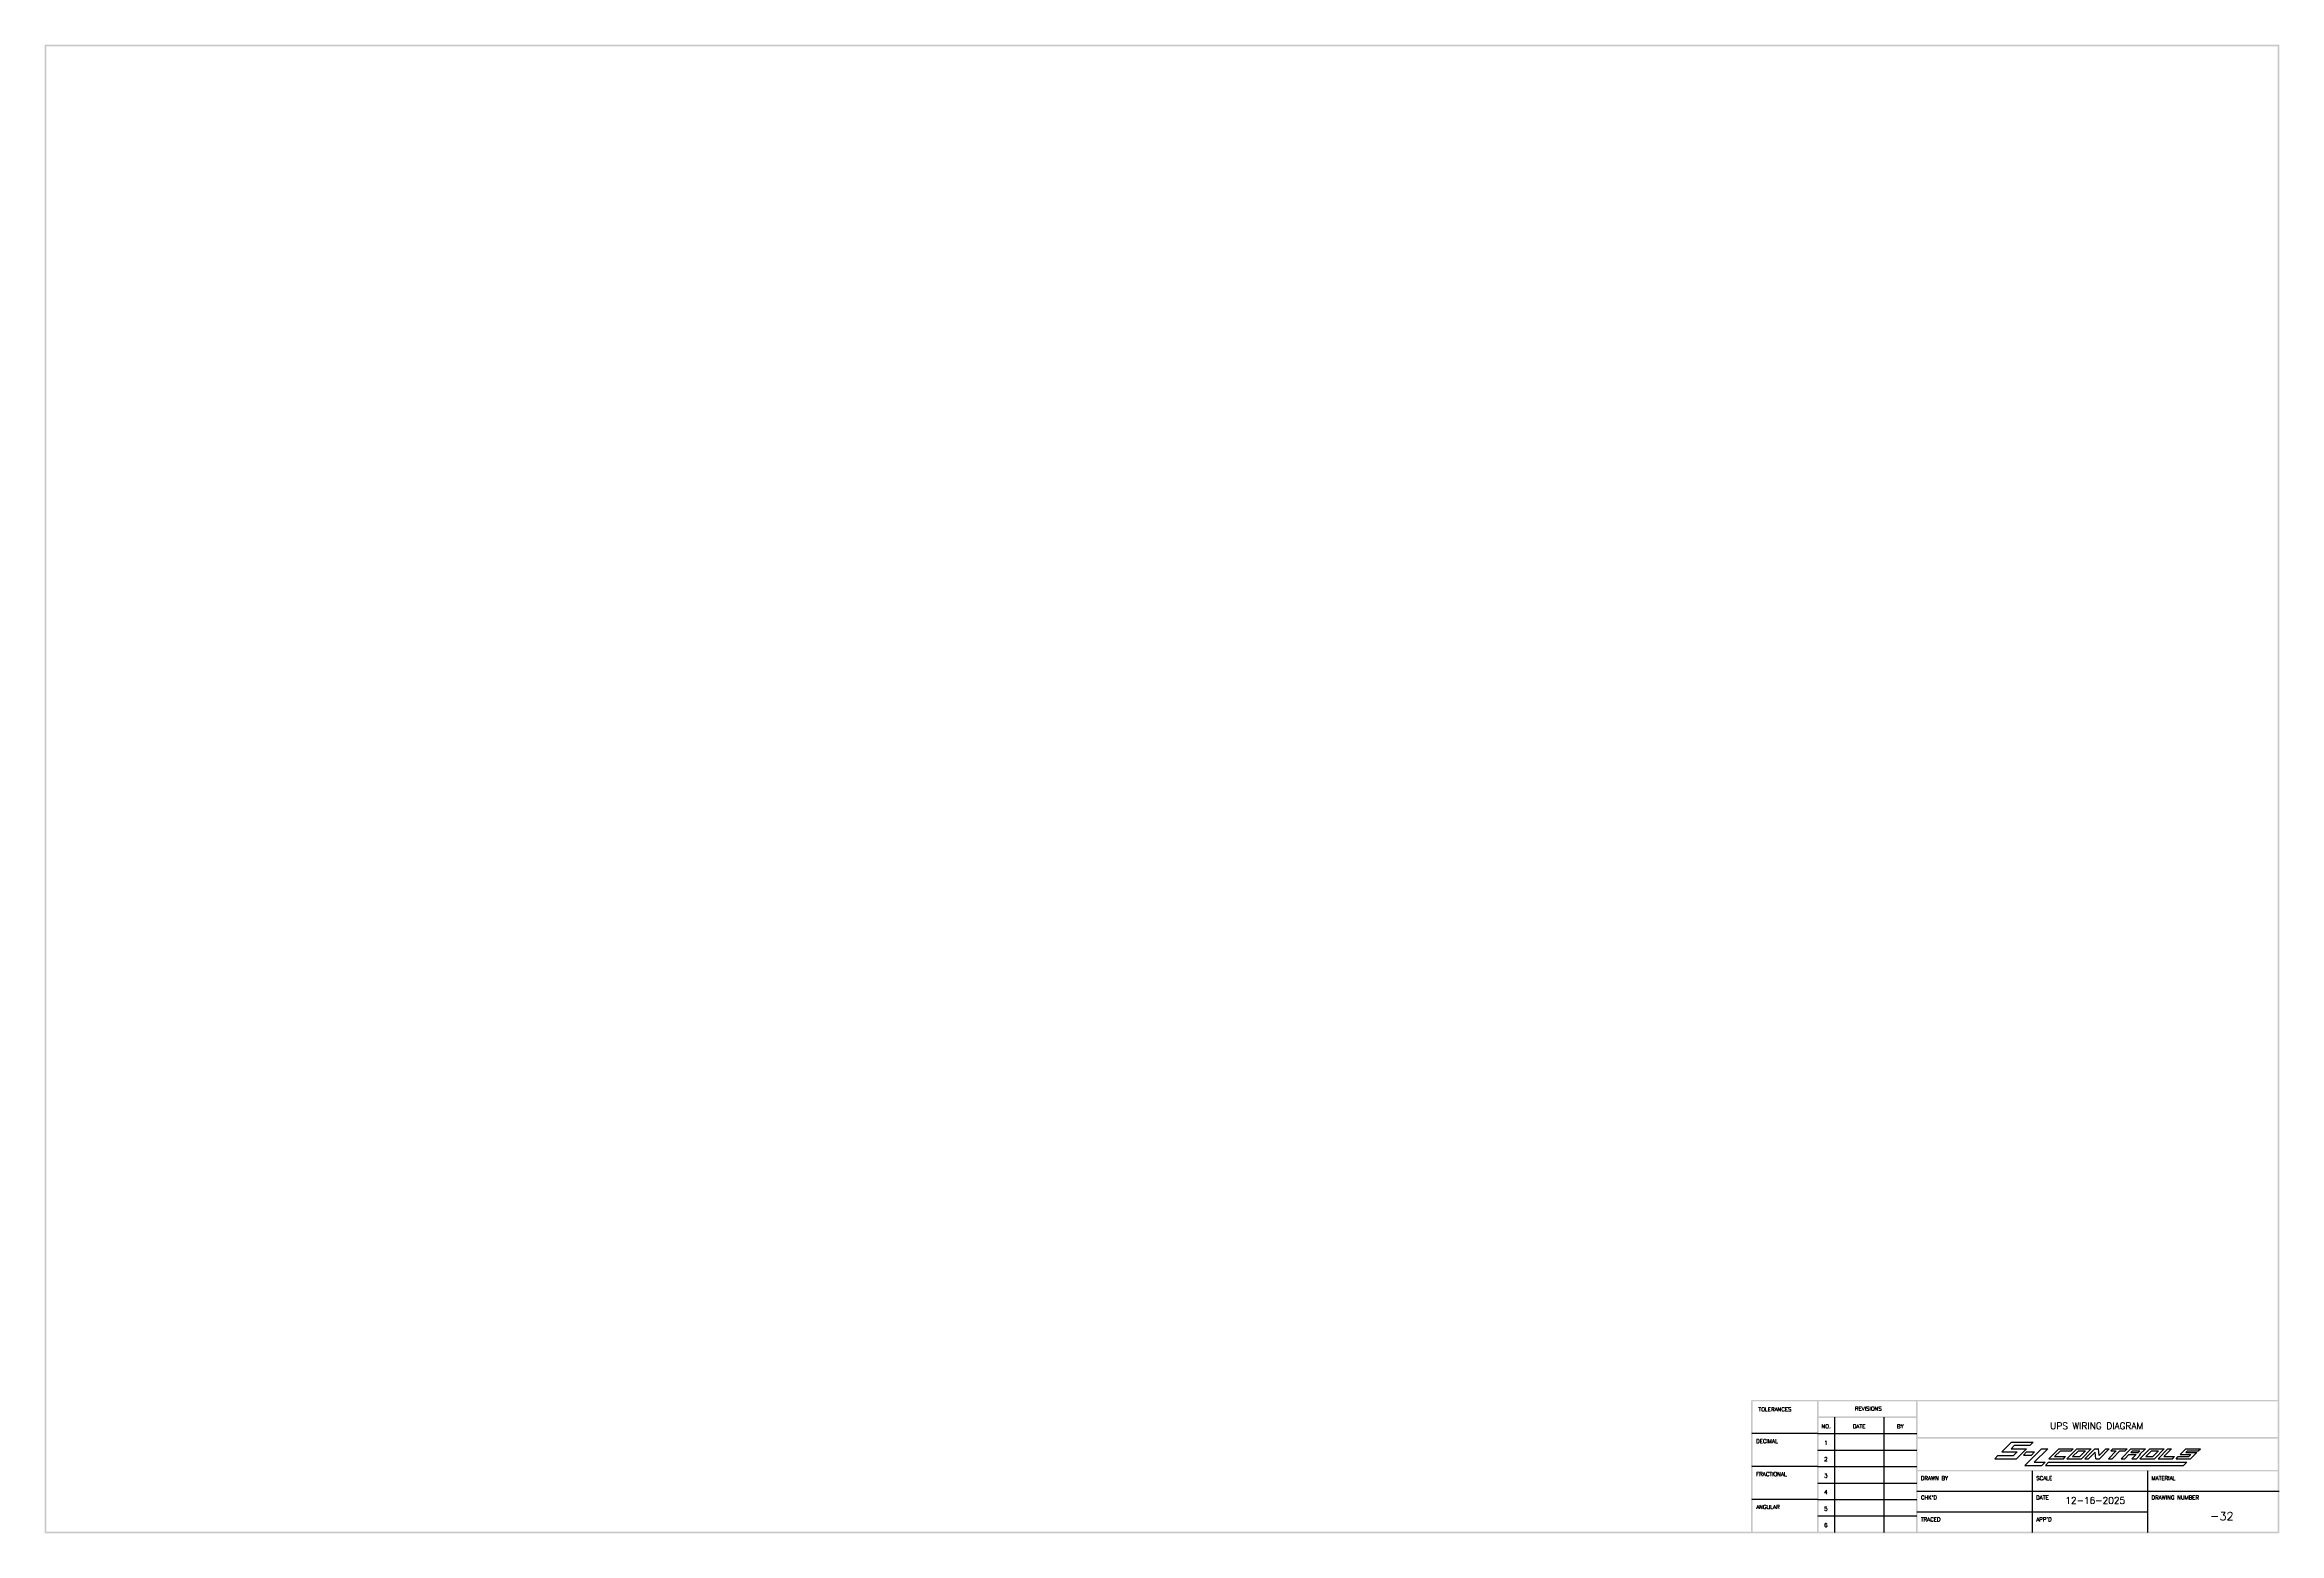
# Paper-space layout 'Layout1' of a CAD drawing. Header units: inches. Extents: x 0.31 to 9.8, y 0.82 to 7.14.
import ezdxf
from ezdxf.enums import TextEntityAlignment as Align

# ---------------------------------------------------------------- set-up
doc = ezdxf.new("R2010")
doc.units = ezdxf.units.IN
doc.header["$MEASUREMENT"] = 0
doc.styles.add('ROMANS', font='ROMANS')
doc.styles.get("Standard").update_dxf_attribs({"font": 'romans.shx'})

# ---------------------------------------------------------------- blocks, each defined once
blk = doc.blocks.new('LOGO')
at = {"color": 4}
for p, q in [((1.288, 0.284), (1.438, 0.432)), ((1.43, 0.331), (1.485, 0.386)), ((1.438, 0.432), (1.766, 0.432)), ((1.485, 0.386), (1.718, 0.386)), ((1.718, 0.386), (1.766, 0.432)), ((1.185, 0.182), (1.232, 0.229)), ((1.185, 0.182), (1.513, 0.182)), ((1.232, 0.229), (1.466, 0.229)), ((1.288, 0.284), (1.521, 0.284)), ((1.43, 0.331), (1.663, 0.331)), ((1.466, 0.229), (1.521, 0.284)), ((1.513, 0.182), (1.663, 0.331)), ((1.617, 0.237), (1.665, 0.284)), ((1.617, 0.237), (1.74, 0.237)), ((1.638, 0.081), (1.891, 0.331)), ((1.638, 0.081), (1.898, 0.081)), ((1.665, 0.284), (1.788, 0.284)), ((1.74, 0.237), (1.788, 0.284)), ((1.78, 0.128), (1.986, 0.331)), ((1.78, 0.128), (1.946, 0.128)), ((1.891, 0.331), (1.986, 0.331)), ((1.898, 0.081), (1.946, 0.128)), ((1.953, 0.081), (2, 0.128)), ((1.953, 0.081), (4.049, 0.081)), ((2, 0.128), (2.176, 0.128)), ((2.169, 0.128), (4.097, 0.128)), ((4.049, 0.081), (4.097, 0.128))]:
    blk.add_line(p, q, dxfattribs=at)
at = {"color": 6}
for p, q in [((2.005, 0.182), (2.155, 0.331)), ((2.005, 0.182), (2.224, 0.182)), ((2.092, 0.214), (2.179, 0.3)), ((2.092, 0.214), (2.256, 0.214)), ((2.155, 0.331), (2.374, 0.331)), ((2.179, 0.3), (2.343, 0.3)), ((2.224, 0.182), (2.256, 0.214)), ((2.279, 0.182), (2.429, 0.331)), ((2.279, 0.182), (2.498, 0.182)), ((2.343, 0.3), (2.374, 0.331)), ((2.365, 0.214), (2.452, 0.3)), ((2.365, 0.214), (2.475, 0.214)), ((2.429, 0.331), (2.648, 0.331)), ((2.452, 0.3), (2.561, 0.3)), ((2.475, 0.214), (2.561, 0.3)), ((2.498, 0.182), (2.648, 0.331)), ((2.552, 0.182), (2.702, 0.331)), ((2.552, 0.182), (2.607, 0.182)), ((2.607, 0.182), (2.707, 0.282)), ((2.702, 0.331), (2.757, 0.331)), ((2.716, 0.182), (2.707, 0.282)), ((2.716, 0.182), (2.771, 0.182)), ((2.766, 0.232), (2.757, 0.331)), ((2.766, 0.232), (2.866, 0.331)), ((2.771, 0.182), (2.921, 0.331)), ((2.866, 0.331), (2.921, 0.331)), ((2.908, 0.182), (3.026, 0.3)), ((2.908, 0.182), (2.962, 0.182)), ((2.944, 0.3), (2.976, 0.331)), ((2.944, 0.3), (3.026, 0.3)), ((2.962, 0.182), (3.081, 0.3)), ((2.976, 0.331), (3.194, 0.331)), ((3.081, 0.3), (3.163, 0.3)), ((3.099, 0.182), (3.249, 0.331)), ((3.099, 0.182), (3.154, 0.182)), ((3.154, 0.182), (3.217, 0.245)), ((3.163, 0.3), (3.194, 0.331)), ((3.217, 0.245), (3.326, 0.245)), ((3.249, 0.331), (3.468, 0.331)), ((3.249, 0.276), (3.272, 0.3)), ((3.249, 0.276), (3.358, 0.276)), ((3.263, 0.182), (3.326, 0.245)), ((3.263, 0.182), (3.332, 0.182)), ((3.272, 0.3), (3.382, 0.3)), ((3.332, 0.182), (3.395, 0.245)), ((3.358, 0.276), (3.382, 0.3)), ((3.381, 0.245), (3.468, 0.331)), ((3.381, 0.245), (3.395, 0.245)), ((3.386, 0.182), (3.536, 0.331)), ((3.386, 0.182), (3.605, 0.182)), ((3.473, 0.214), (3.559, 0.3)), ((3.473, 0.214), (3.582, 0.214)), ((3.536, 0.331), (3.755, 0.331)), ((3.559, 0.3), (3.669, 0.3)), ((3.582, 0.214), (3.669, 0.3)), ((3.605, 0.182), (3.755, 0.331)), ((3.66, 0.182), (3.81, 0.331)), ((3.66, 0.182), (3.878, 0.182)), ((3.746, 0.214), (3.864, 0.331)), ((3.746, 0.214), (3.91, 0.214)), ((3.81, 0.331), (3.864, 0.331)), ((3.878, 0.182), (3.91, 0.214)), ((3.933, 0.182), (3.965, 0.214)), ((3.933, 0.182), (4.152, 0.182)), ((3.965, 0.214), (4.129, 0.214)), ((3.996, 0.245), (4.083, 0.331)), ((3.996, 0.245), (4.16, 0.245)), ((4.037, 0.245), (4.147, 0.245)), ((4.083, 0.331), (4.302, 0.331)), ((4.083, 0.276), (4.106, 0.3)), ((4.083, 0.276), (4.178, 0.276)), ((4.083, 0.276), (4.247, 0.276)), ((4.106, 0.3), (4.27, 0.3)), ((4.129, 0.214), (4.16, 0.245)), ((4.152, 0.182), (4.247, 0.276)), ((4.27, 0.3), (4.302, 0.331))]:
    blk.add_line(p, q, dxfattribs=at)
blk = doc.blocks.new('S&L Title Block V2')
at = {"color": 2}
for p, q in [((27.15, 1.763), (27.15, 0.012)), ((27.9, 1.763), (27.9, 0.012)), ((26.9, 1.513), (25.9, 1.513)), ((26.9, 1.513), (28.4, 1.513)), ((26.9, 1.263), (28.4, 1.263)), ((26.9, 1.013), (25.9, 1.013)), ((26.9, 1.013), (28.4, 1.013)), ((26.9, 0.763), (28.4, 0.763)), ((30.15, 0.95), (30.15, 0.012)), ((31.9, 0.95), (31.9, 0.012)), ((26.9, 0.513), (25.9, 0.513)), ((26.9, 0.513), (28.4, 0.513)), ((28.4, 0.638), (33.9, 0.638)), ((26.9, 0.263), (28.4, 0.263)), ((28.4, 0.325), (31.9, 0.325)), ((28.4, 0.012), (28.4, 0.012))]:
    blk.add_line(p, q, dxfattribs=at)
for points in [[(0, 22.587), (0.025, 22.562), (33.9, 22.587), (33.875, 22.562)], [(0, 0), (0.025, 0.025), (0, 22.587), (0.025, 22.562)], [(33.9, 22.587), (33.875, 22.562), (33.9, 0.012), (33.875, 0.012)], [(25.887, 2.025), (25.912, 2), (33.9, 2.025), (33.9, 2)], [(25.887, 0.012), (25.912, 0.012), (25.887, 2.013), (25.912, 2.013)], [(26.887, 0.012), (26.912, 0.012), (26.887, 2.013), (26.912, 2.013)], [(26.9, 1.775), (26.9, 1.75), (28.4, 1.775), (28.4, 1.75)], [(28.387, 0.012), (28.412, 0.012), (28.387, 2.013), (28.412, 2.013)], [(28.4, 1.463), (28.4, 1.438), (33.9, 1.463), (33.9, 1.438)], [(28.4, 0.963), (28.4, 0.938), (33.9, 0.963), (33.9, 0.938)], [(33.888, 0), (33.888, 0.025), (0, 0), (0.025, 0.025)]]:
    blk.add_trace(points, dxfattribs=at)
at = {"color": 2, "linetype": 'Continuous'}
blk.add_blockref('LOGO', (28.4, 0.95), dxfattribs=at)
at = {"color": 2, "style": 'ROMANS'}
for s, p in [('TOLERANCES', (26.249, 1.851)), ('REVISIONS', (27.665, 1.861)), ('NO.', (27.025, 1.593)), ('DATE', (27.525, 1.593)), ('BY', (28.15, 1.593))]:
    blk.add_text(s, height=0.06, dxfattribs=at).set_placement(p, align=Align.CENTER)
for s, p in [('DECIMAL', (25.964, 1.369)), ('1', (26.995, 1.343)), ('2', (26.995, 1.093)), ('FRACTIONAL', (25.964, 0.869)), ('3', (26.995, 0.843)), ('DRAWN BY', (28.462, 0.806)), ('SCALE', (30.212, 0.806)), ('MATERIAL', (31.962, 0.806)), ('ANGULAR', (25.964, 0.369)), ('4', (26.995, 0.593)), ('5', (26.995, 0.343)), ("CHK'D", (28.462, 0.513)), ('DATE', (30.212, 0.513)), ('DRAWING NUMBER', (31.962, 0.513)), ('6', (26.995, 0.093)), ('TRACED', (28.462, 0.181)), ("APP'D", (30.212, 0.181))]:
    blk.add_text(s, height=0.06, dxfattribs=at).set_placement(p)
blk.add_text('-', height=0.125).set_placement((32.921, 0.2), align=Align.CENTER)
for tag, height, p in [('TITLE#1', 0.15, (31.11, 1.739)), ('TITLE#2', 0.1, (31.129, 1.58)), ('REV1_DATE', 0.1, (27.51, 1.338)), ('REV1_BY', 0.1, (28.165, 1.338)), ('REV2_DATE', 0.1, (27.513, 1.086)), ('REV2_BY', 0.1, (28.165, 1.086)), ('REV3_DATE', 0.1, (27.505, 0.842)), ('REV4_DATE', 0.1, (27.513, 0.59)), ('REV3_BY', 0.1, (28.165, 0.842)), ('REV4_BY', 0.1, (28.165, 0.589)), ('REV5_DATE', 0.1, (27.512, 0.321)), ('REV5_BY', 0.1, (28.165, 0.319)), ('REV6_DATE', 0.1, (27.512, 0.094)), ('REV6_BY', 0.1, (28.165, 0.097))]:
    blk.add_attdef(tag, text='', height=height).set_placement(p, align=Align.CENTER)
for tag, p, height in [('DRAWNBY', (28.968, 0.735), 0.1), ('SCALE', (30.644, 0.731), 0.1), ('CHKBY', (28.975, 0.429), 0.1), ('DATE', (30.653, 0.449), 0.1), ('SH#', (32.993, 0.197), 0.125)]:
    blk.add_attdef(tag, p, '', height=height)
blk.add_attdef('JOB#', text='', height=0.125).set_placement((32.83, 0.195), align=Align.RIGHT)
at = {"flags": 9}
blk.add_attdef('WD_TB', (0, 0), '', height=0.1, dxfattribs=at)

psp = doc.layouts.get("Layout1")

# ---------------------------------------------------------------- block references
ref = psp.add_blockref('S&L Title Block V2', (0.3128, 0.8186), dxfattribs=dict(xscale=0.2798589558904896, yscale=0.2798589558904896, zscale=0.2798589558904896))
ref.add_attrib('SH#', '32', (9.5461, 0.8737), dxfattribs={"height": 0.03498})
ref.add_attrib('DATE', '12-16-2025', (8.8912, 0.9441), dxfattribs={"height": 0.02799})
ref.add_attrib('TITLE#2', 'UPS WIRING DIAGRAM', dxfattribs={"height": 0.027986}).set_placement((9.0246, 1.2607), align=Align.CENTER)

doc.saveas('drawing.dxf')
